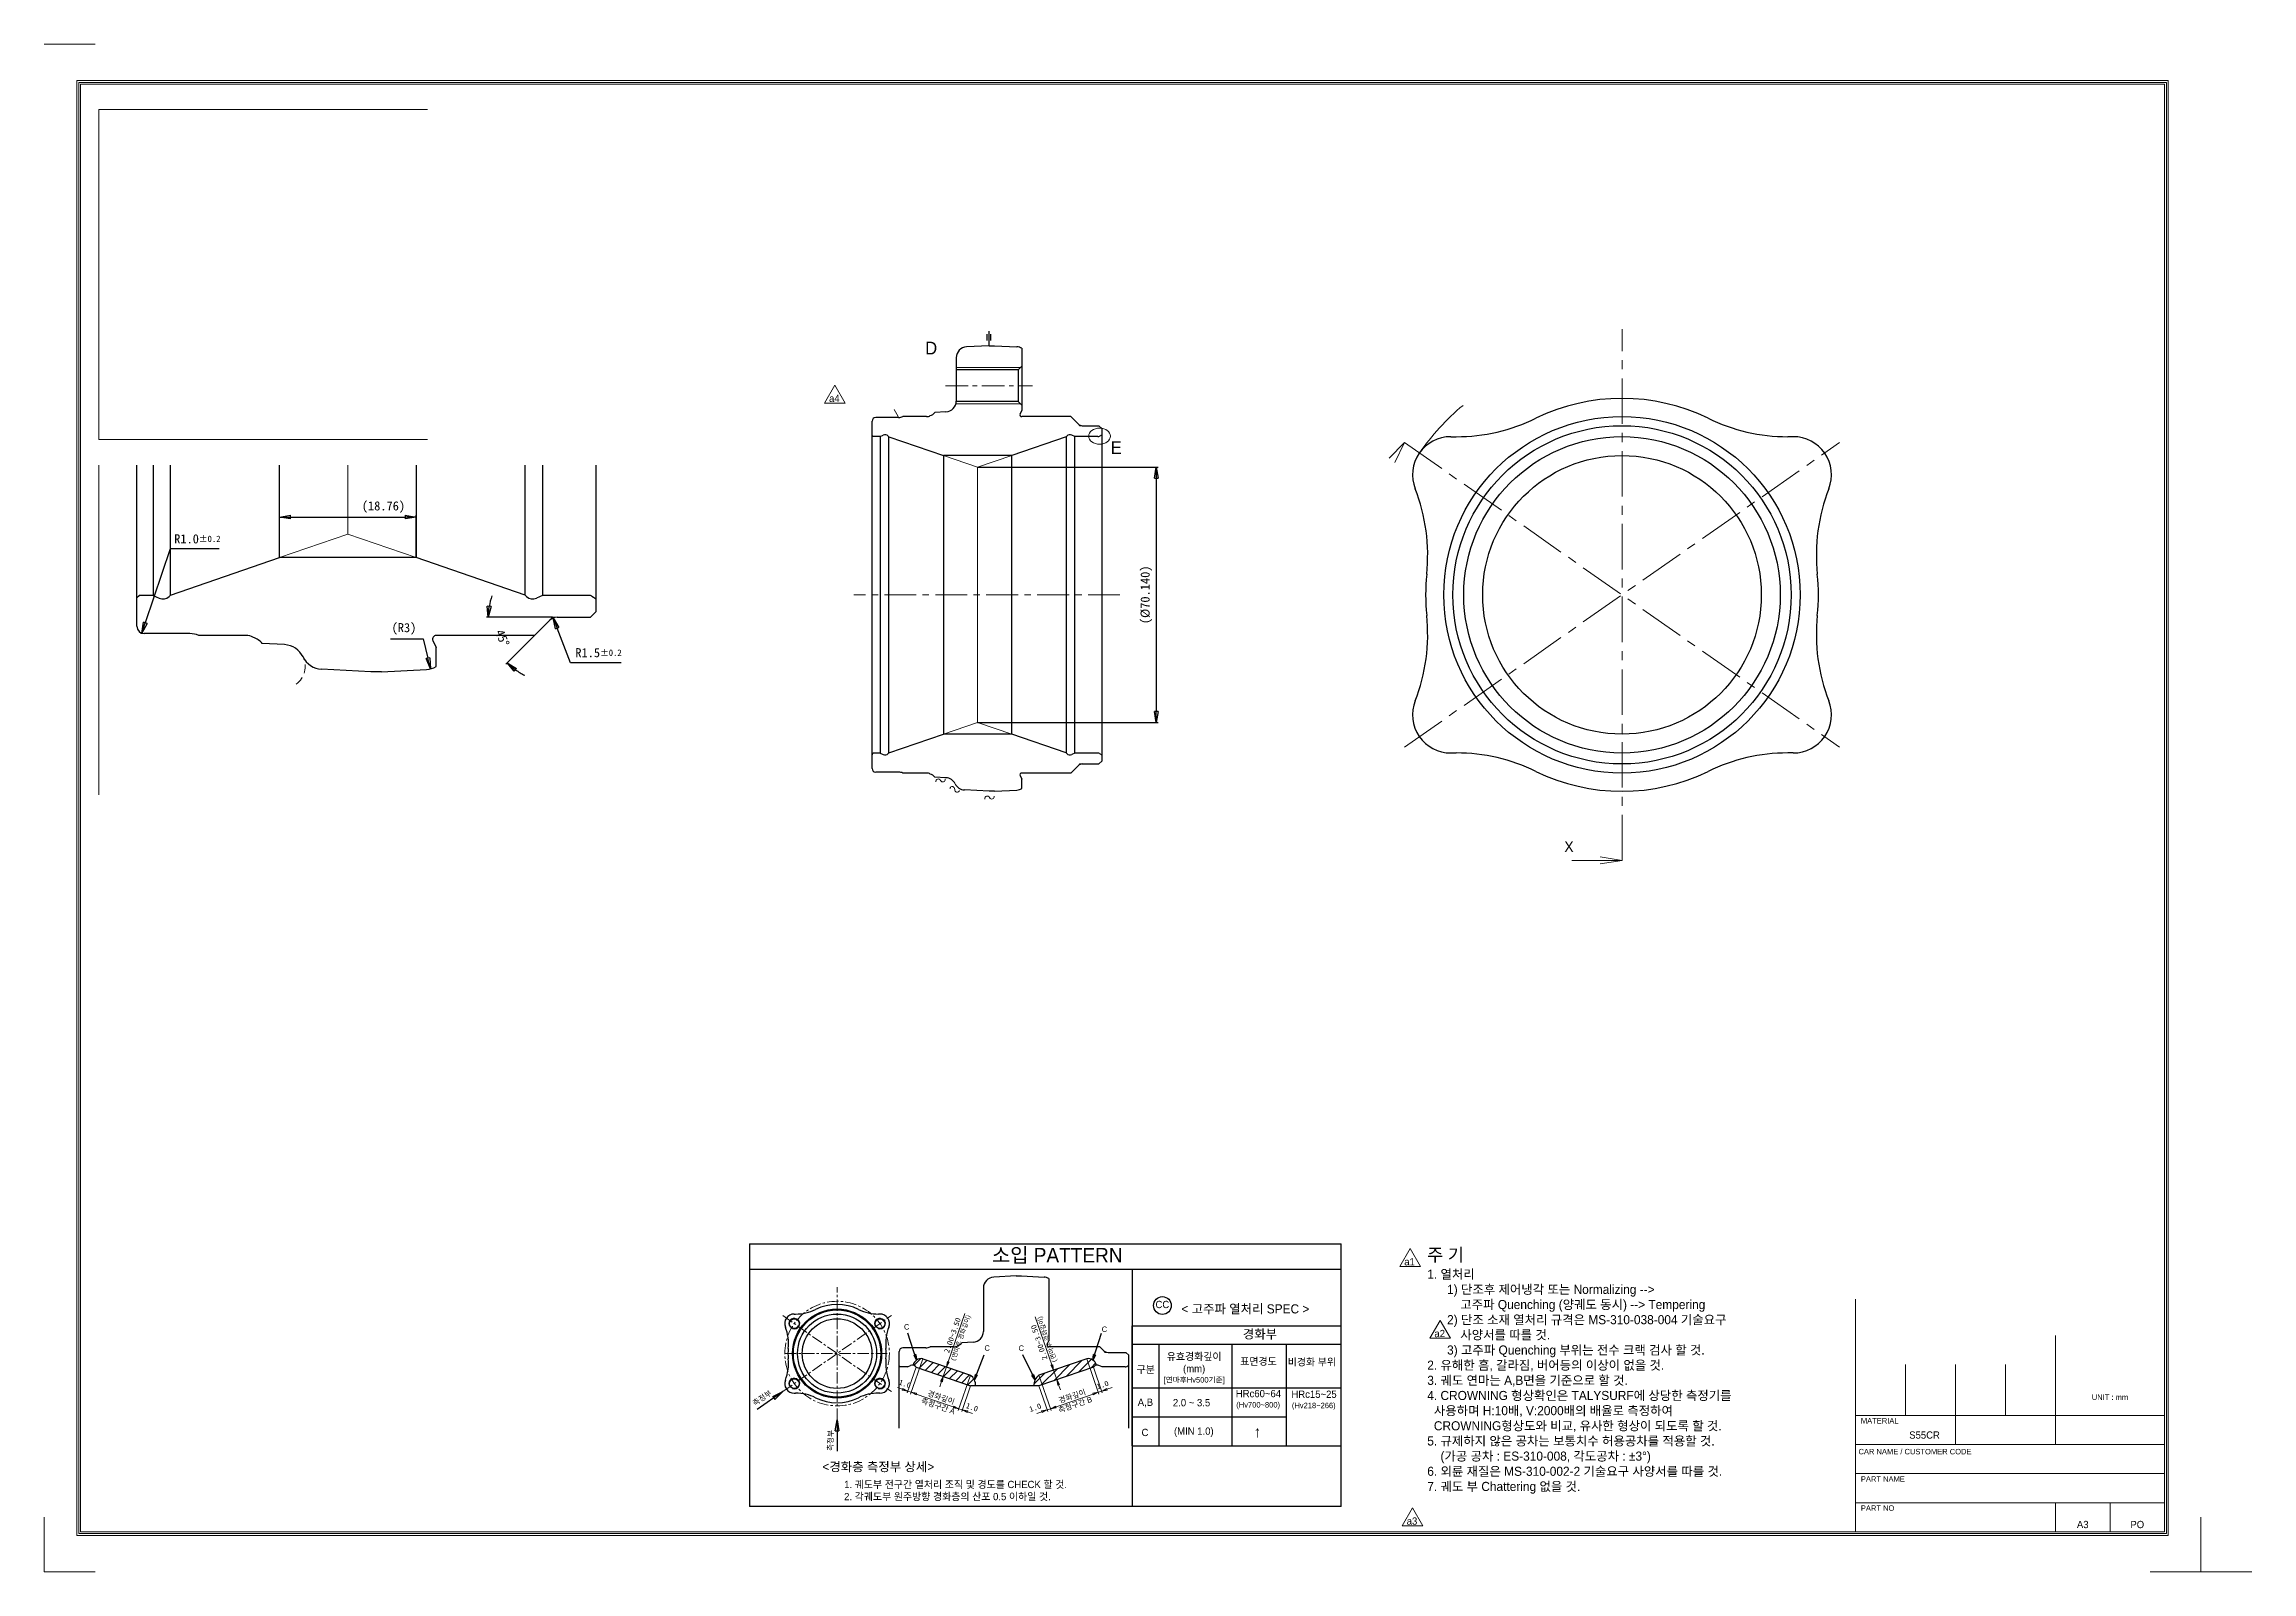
# Model space of a CAD drawing. Header units: millimetres. Extents: x 2038 to 3252, y 3405 to 3825.
# Drawn here: x 2645 to 3252, y 3405 to 3825 of the extents above; entities that cross this region are included whole.
import ezdxf

# ---------------------------------------------------------------- set-up
doc = ezdxf.new("R2010")
doc.units = ezdxf.units.MM
doc.linetypes.add('CENTER', pattern=[2, 1.25, -0.25, 0.25, -0.25])
doc.linetypes.add('HIDDEN', pattern=[0.375, 0.25, -0.125])
for name, color, linetype, lineweight in [('01_Out_Line_outer', 3, 'Continuous', 30), ('02_Dim', 4, 'Continuous', 9), ('03_Center', 1, 'CENTER', 9), ('04_Hidden', 4, 'HIDDEN', 9), ('05_Text', 6, 'Continuous', 9), ('07_Dim-1', 2, 'Continuous', 15), ('08_Dim-2', 3, 'Continuous', 15)]:
    doc.layers.add(name, color=color, linetype=linetype, lineweight=lineweight)
doc.layers.add('11_Lay-out', color=7, linetype='Continuous', lineweight=13, plot=False)
doc.layers.add('text', color=53, linetype='Continuous')
doc.layers.add('주기', color=6, linetype='Continuous')
doc.styles.add('GHS', font='')
doc.styles.add('ROMANS', font='ROMANS.shx', dxfattribs={"height": 2.5})
doc.styles.add('스타일1', font='txt.shx', dxfattribs={"bigfont": 'whs.shx'})
doc.styles.get('GHS').set_extended_font_data('Gulim')
doc.dimstyles.new('(1배)-외륜-공차없음', dxfattribs={"dimtxt": 2.5, "dimasz": 3, "dimexe": 0.5, "dimexo": 0, "dimgap": 1.5, "dimtad": 1, "dimtoh": 1, "dimdec": 3, "dimzin": 0, "dimdsep": 46, "dimtxsty": 'Standard', "dimblk": 'CLOSED', "dimcen": 0, "dimaunit": 1, "dimazin": 2, "dimtp": 0.025, "dimtm": 0.025, "dimtfac": 0.7, "dimtdec": 3, "dimtofl": 0, "dimtmove": 1, "dimatfit": 3, "dimldrblk": 'CLOSED', "dimfxl": 1, "dimtolj": 1, "dimtzin": 0, "dimarcsym": 0})
doc.dimstyles.new('(1배)-축-공차', dxfattribs={"dimtxt": 2.5, "dimasz": 3, "dimexe": 0.5, "dimexo": 0, "dimgap": 1, "dimtad": 1, "dimtoh": 1, "dimdec": 3, "dimzin": 0, "dimdsep": 46, "dimtxsty": 'Standard', "dimblk": 'CLOSED', "dimcen": 100, "dimaunit": 1, "dimazin": 0, "dimtp": 0.025, "dimtm": 0.025, "dimtfac": 0.7, "dimtdec": 3, "dimtmove": 1, "dimatfit": 3, "dimldrblk": 'CLOSED', "dimfxl": 1, "dimtolj": 1, "dimtzin": 0, "dimarcsym": 0})
doc.dimstyles.new('(2배)-외륜-공차없음', dxfattribs={"dimtxt": 2.5, "dimasz": 3, "dimexe": 0.5, "dimexo": 0, "dimgap": 1.5, "dimtad": 1, "dimtoh": 1, "dimdec": 3, "dimlfac": 0.5, "dimzin": 0, "dimdsep": 46, "dimtxsty": 'Standard', "dimblk": 'CLOSED', "dimcen": 0, "dimaunit": 1, "dimadec": 3, "dimazin": 0, "dimtp": 0.025, "dimtm": 0.025, "dimtfac": 0.7, "dimtdec": 3, "dimtofl": 0, "dimtmove": 1, "dimatfit": 3, "dimldrblk": 'CLOSED', "dimfxl": 1, "dimtolj": 1, "dimtzin": 0, "dimarcsym": 0})

msp = doc.modelspace()

# ---------------------------------------------------------------- texts
for s, insert, char_height, attachment_point in [('{\\fGulim|b0|i0|c129|p50;경화부}', (2974.2404, 3471.3785), 2.5, 1), ('{\\fGulim|b0|i0|c129|p50;구분}', (2945.0457, 3461.3897), 2, 1), ('{\\fGulim|b0|i0|c129|p50;유효경화깊이\\P(mm)\\P\\H0.75x;[연마후Hv500기준]}', (2960.8556, 3464.9581), 2, 2), ('{\\fGulim|b0|i0|c129|p50;표면경도}', (2973.5238, 3463.6292), 2, 1), ('{\\fGulim|b0|i0|c129|p50;비경화 부위}', (2986.5752, 3463.4542), 2, 1), ('{\\fGulim|b0|i0|c129|p50; HRc60~64\\P\\H0.75x; (Hv700~800)}', (2978.1658, 3454.7597), 2, 2), ('{\\fGulim|b0|i0|c129|p50; HRc15~25\\P\\H0.75x; (Hv218~266)}', (2993.4548, 3454.5826), 2, 2), ('{\\fGulim|b0|i0|c129|p50;A,B}', (2945.3441, 3452.3717), 2, 1), ('{\\fGulim|b0|i0|c129|p50;2.0 ~ 3.5}', (2955.0153, 3452.2564), 2, 1), ('{\\fGulim|b0|i0|c129|p50;C}', (2946.3954, 3444.0753), 2, 1), ('{\\fGulim|b0|i0|c129|p50;(MIN 1.0)}', (2955.3081, 3444.4457), 2, 1), ('{\\fGulim|b0|i0|c129|p50;↑}', (2977.2744, 3444.7826), 3, 1)]:
    msp.add_mtext(s, dxfattribs=dict(insert=insert, char_height=char_height, attachment_point=attachment_point))
at = {"layer": '02_Dim', "color": 5, "style": 'GHS'}
for s, p in [('a4', (2860.4686, 3726.3737)), ('a1', (3018.6309, 3488.9979)), ('a2', (3026.9094, 3469.2712)), ('a3', (3019.2976, 3417.7022))]:
    msp.add_text(s, height=2, dxfattribs=at).set_placement(p)
at = {"layer": '02_Dim', "ltscale": 3, "attachment_point": 5, "style": 'GHS'}
for s, insert, char_height in [('D', (2888.5541, 3741.1987), 3.5), ('E', (2939.4466, 3713.8227), 3.5), ('X', (3063.9063, 3604.1083), 3)]:
    msp.add_mtext(s, dxfattribs=dict(at, insert=insert, char_height=char_height))
at = {"layer": '02_Dim', "ltscale": 10, "char_height": 1.5, "attachment_point": 5, "style": 'GHS'}
for insert in [(2881.8281, 3472.1053), (2936.1834, 3471.4363), (2903.9395, 3466.2669), (2913.3206, 3466.2372)]:
    msp.add_mtext('C', dxfattribs=dict(at, insert=insert))
at = {"layer": '02_Dim', "char_height": 1.5, "attachment_point": 5}
for s, insert, rotation in [('2.00~3.50\\P{\\H0.8333x;(\\fGulim|b0|i0|c129|p50;연마후 경화깊이)}', (2895.6251, 3469.3487), 71), ('2.00~3.50\\P{\\H0.8333x;(\\fGulim|b0|i0|c129|p50;연마후 경화깊이)}', (2919.4487, 3468.2407), 109), ('{\\fGulim|b0|i0|c129|p50;측정부}', (2842.1157, 3452.492), 34.265), ('\\A1;1.0', (2881.3257, 3456.4644), 341), ('{\\fGulim|b0|i0|c129|p50;경화깊이\\P측정구간 A}', (2890.845, 3451.4286), 341), ('{\\fGulim|b0|i0|c129|p50;경화깊이\\P측정구간 B}', (2927.7523, 3451.7962), 19), ('\\A1;1.0', (2935.6784, 3456.1663), 19), ('\\A1;1.0', (2899.7814, 3449.9925), 341), ('\\A1;1.0', (2917.1506, 3449.9038), 19), ('{\\fGulim|b0|i0|c129|p50;측정부}', (2860.9347, 3440.8791), 89.265)]:
    msp.add_mtext(s, dxfattribs=dict(at, insert=insert, rotation=rotation))
at = {"layer": '05_Text', "style": 'GHS'}
msp.add_text('S55CR', height=2, dxfattribs=at).set_placement((3157.4618, 3441.3586))
at = {"layer": '05_Text'}
for s, insert, char_height, width, attachment_point, style in [('{\\fGulim|b0|i0|c129|p50;주 기\\P\\H0.7143x;1. 열처리\\P      1) 단조후 제어냉각 또는 Normalizing --> \\P          고주파 Quenching (양궤도 동시) --> Tempering\\P\\C5;      2) 단조 소재 열처리 규격은 MS-310-038-004 기술요구\\P          사양서를 따를 것.\\P\\C256;      3) 고주파 Quenching 부위는 전수 크랙 검사 할 것.     \\P2. 유해한 흠, 갈라짐, 버어등의 이상이 없을 것.\\P3. 궤도 연마는 A,B면을 기준으로 할 것.\\P4. CROWNING 형상확인은 TALYSURF에 상당한 측정기를\\P  사용하며 H:10배, V:2000배의 배율로 측정하여\\P  CROWNING형상도와 비교, 유사한 형상이 되도록 할 것.\\P5. 규제하지 않은 공차는 보통치수 허용공차를 적용할 것.\\P    (가공 공차 : ES-310-008, 각도공차 : %%P3%%D)\\P6. 외륜 재질은 MS-310-002-2 기술요구 사양서를 따를 것.\\P\\H0.99966x;\\C5;7. 궤도 부 Chattering 없을 것.}', (3024.9476, 3493.6633), 3.5001, 103.822989, 1, 'ROMANS'), ('{\\fGulim|b0|i0|c129|p50;UNIT : mm}', (3212.6652, 3452.7508), 1.5, 30, 5, '스타일1'), ('{\\fGulim|b0|i0|c129|p50;CAR NAME / CUSTOMER CODE}', (3159.0474, 3437.7923), 1.5, 32.764443, 5, '스타일1')]:
    msp.add_mtext(s, dxfattribs=dict(at, insert=insert, char_height=char_height, width=width, attachment_point=attachment_point, style=style))
for s, insert, char_height, width, attachment_point in [('{\\fGulim|b0|i0|c129|p50;MATERIAL}', (3144.1687, 3447.0252), 1.5, 10.832222, 1), ('{\\fGulim|b0|i0|c129|p50;PART NAME}', (3144.1687, 3431.0252), 1.5, 19.582025, 1), ('{\\fGulim|b0|i0|c129|p50;PART NO}', (3144.1687, 3423.0252), 1.5, 10.832222, 1), ('{\\fGulim|b0|i0|c129|p50;A3}', (3205.1652, 3417.7508), 2, 15, 5), ('{\\fGulim|b0|i0|c129|p50;PO}', (3220.1652, 3417.7508), 2, 15, 5)]:
    msp.add_mtext(s, dxfattribs=dict(at, insert=insert, char_height=char_height, width=width, attachment_point=attachment_point))
at = {"layer": 'text', "insert": (2950.2341, 3479.2572), "char_height": 2, "width": 3.080446, "attachment_point": 1}
msp.add_mtext('{\\fGulim|b0|i0|c129|p50;CC}', dxfattribs=at)
at = {"layer": '주기', "attachment_point": 1}
for s, insert, char_height in [('{\\fGulim|b0|i0|c129|p50;소입 PATTERN }', (2905.2501, 3493.8092), 4), ('{\\fGulim|b0|i0|c129|p50;< 고주파 열처리 SPEC >}', (2957.3577, 3478.2983), 2.5)]:
    msp.add_mtext(s, dxfattribs=dict(at, insert=insert, char_height=char_height))
at = {"layer": '주기', "insert": (2858.6534, 3434.908), "char_height": 2.5, "attachment_point": 1, "style": 'ROMANS'}
msp.add_mtext('{\\f굴림|b0|i0|c129|p50;<경화층 측정부 상세>}', dxfattribs=at)
at = {"layer": '주기', "ltscale": 3, "insert": (2864.6149, 3429.7777), "char_height": 2, "attachment_point": 1}
msp.add_mtext('{\\fGulim|b0|i0|c129|p50;1. 궤도부 전구간 열처리 조직 및 경도를 CHECK 할 것.\\P2. 각궤도부 원주방향 경화층의 산포 0.5 이하일 것.}', dxfattribs=at)

# ---------------------------------------------------------------- blocks, each defined once
blk = doc.blocks.new('_Closed')
at = {"color": 0, "linetype": 'ByBlock', "lineweight": -2}
for p, q in [((-1, 0.17), (0, 0)), ((-1, 0.17), (-1, -0.17)), ((0, 0), (-1, -0.17)), ((0, 0), (-1, 0))]:
    blk.add_line(p, q, dxfattribs=at)
blk = doc.blocks.new('*D60')
at = {"layer": '02_Dim', "color": 0, "lineweight": -2, "ltscale": 10, "transparency": 16777216}
for p, q in [((2901.3, 3708.43), (2950.95, 3708.43)), ((2950.45, 3705.43), (2950.45, 3641.29)), ((2901.3, 3638.29), (2950.95, 3638.29))]:
    blk.add_line(p, q, dxfattribs=at)
at = {"layer": 'Defpoints', "color": 0, "ltscale": 10, "transparency": 16777216}
for p in [(2901.3, 3708.43), (2901.3, 3638.29), (2950.45, 3638.29)]:
    blk.add_point(p, dxfattribs=at)
at = {"layer": '02_Dim', "color": 0, "lineweight": -2, "ltscale": 10, "transparency": 16777216, "xscale": 3, "yscale": 3, "zscale": 3}
for p, rotation in [((2950.45, 3708.43), 90), ((2950.45, 3638.29), 270)]:
    blk.add_blockref('_Closed', p, dxfattribs=dict(at, rotation=rotation))
at = {"layer": '02_Dim', "color": 0, "ltscale": 10, "transparency": 16777216, "insert": (2947.7, 3673.36), "char_height": 2.5, "attachment_point": 5, "rotation": 90}
blk.add_mtext('\\A1;(%%C70.140)', dxfattribs=at)
blk = doc.blocks.new('*D81')
at = {"layer": '02_Dim', "color": 0, "lineweight": -2, "ltscale": 10, "transparency": 16777216}
for p, q in [((2739.85, 3661.26), (2748.85, 3661.26)), ((2748.85, 3661.26), (2750.19, 3655.93))]:
    blk.add_line(p, q, dxfattribs=at)
at = {"layer": 'Defpoints', "color": 0, "ltscale": 10, "transparency": 16777216}
for p in [(2749.46, 3658.84), (2750.92, 3653.02)]:
    blk.add_point(p, dxfattribs=at)
at = {"layer": '02_Dim', "color": 0, "lineweight": -2, "ltscale": 10, "transparency": 16777216, "xscale": 3, "yscale": 3, "zscale": 3, "rotation": 284.042599464882}
blk.add_blockref('_Closed', (2750.92, 3653.02), dxfattribs=at)
at = {"layer": '02_Dim', "color": 0, "ltscale": 10, "transparency": 16777216, "insert": (2743.6, 3664.01), "char_height": 2.5, "attachment_point": 5}
blk.add_mtext('\\A1;(R3)', dxfattribs=at)
blk = doc.blocks.new('*D111')
at = {"layer": '02_Dim', "color": 0, "lineweight": -2, "ltscale": 10, "transparency": 16777216}
for p, q in [((2709.4, 3683.6), (2709.4, 3695.23)), ((2712.4, 3694.73), (2743.92, 3694.73)), ((2746.92, 3683.6), (2746.92, 3695.23))]:
    blk.add_line(p, q, dxfattribs=at)
at = {"layer": 'Defpoints', "color": 0, "ltscale": 10, "transparency": 16777216}
for p in [(2746.92, 3694.73), (2709.4, 3683.6), (2746.92, 3683.6)]:
    blk.add_point(p, dxfattribs=at)
at = {"layer": '02_Dim', "color": 0, "lineweight": -2, "ltscale": 10, "transparency": 16777216, "xscale": 3, "yscale": 3, "zscale": 3, "rotation": 180}
blk.add_blockref('_Closed', (2709.4, 3694.73), dxfattribs=at)
at = {"layer": '02_Dim', "color": 0, "lineweight": -2, "ltscale": 10, "transparency": 16777216, "xscale": 3, "yscale": 3, "zscale": 3}
blk.add_blockref('_Closed', (2746.92, 3694.73), dxfattribs=at)
at = {"layer": '02_Dim', "color": 0, "ltscale": 10, "transparency": 16777216, "insert": (2737.95, 3697.48), "char_height": 2.5, "attachment_point": 5}
blk.add_mtext('\\A1;(18.76)', dxfattribs=at)
blk = doc.blocks.new('*D51')
at = {"layer": '02_Dim', "color": 0, "lineweight": -2, "transparency": 16777216}
for p, q in [((2679.27, 3685.98), (2672.48, 3665.65)), ((2692.82, 3685.98), (2679.27, 3685.98))]:
    blk.add_line(p, q, dxfattribs=at)
at = {"layer": 'Defpoints', "color": 0, "transparency": 16777216}
for p in [(2671.53, 3662.8), (2672.16, 3664.7)]:
    blk.add_point(p, dxfattribs=at)
at = {"layer": '02_Dim', "color": 0, "lineweight": -2, "transparency": 16777216, "xscale": 3, "yscale": 3, "zscale": 3, "rotation": 251.513099558349}
blk.add_blockref('_Closed', (2671.53, 3662.8), dxfattribs=at)
at = {"layer": '02_Dim', "color": 0, "transparency": 16777216, "insert": (2686.79, 3688.73), "char_height": 2.5, "attachment_point": 5}
blk.add_mtext('\\A1;R1.0{\\H1.750000;±0.2}', dxfattribs=at)
blk = doc.blocks.new('*D91')
at = {"layer": '02_Dim', "color": 0, "lineweight": -2, "ltscale": 10, "transparency": 16777216}
for p, q in [((2784.46, 3667.2), (2766.27, 3667.2)), ((2779.46, 3662.2), (2771.6, 3654.34))]:
    blk.add_line(p, q, dxfattribs=at)
for start, end in [(160.54187, 170.27093), (234.72907, 244.45813)]:
    blk.add_arc((2784.46, 3667.2), 17.69, start, end, dxfattribs=at)
at = {"layer": 'Defpoints', "color": 0, "ltscale": 10, "transparency": 16777216}
for p in [(2783.58, 3666.32), (2785.7, 3667.2), (2794.86, 3667.2), (2767.37, 3662.62), (2779.46, 3662.2)]:
    blk.add_point(p, dxfattribs=at)
at = {"layer": '02_Dim', "color": 0, "lineweight": -2, "ltscale": 10, "transparency": 16777216, "xscale": 3, "yscale": 3, "zscale": 3}
for p, rotation in [((2766.77, 3667.2), 265.1354673377552), ((2771.95, 3654.69), 139.8645326621496)]:
    blk.add_blockref('_Closed', p, dxfattribs=dict(at, rotation=rotation))
at = {"layer": '02_Dim', "color": 0, "ltscale": 10, "transparency": 16777216, "insert": (2770.66, 3661.48), "char_height": 2.5, "attachment_point": 5, "rotation": 292.5}
blk.add_mtext('\\A1;45°', dxfattribs=at)
blk = doc.blocks.new('*D92')
at = {"layer": '02_Dim', "color": 0, "lineweight": -2, "ltscale": 10, "transparency": 16777216}
for p, q in [((2789.36, 3654.68), (2785.7, 3664.2)), ((2803.32, 3654.68), (2789.36, 3654.68))]:
    blk.add_line(p, q, dxfattribs=at)
at = {"layer": 'Defpoints', "color": 0, "ltscale": 10, "transparency": 16777216}
for p in [(2784.63, 3667), (2785.7, 3664.2)]:
    blk.add_point(p, dxfattribs=at)
at = {"layer": '02_Dim', "color": 0, "lineweight": -2, "ltscale": 10, "transparency": 16777216, "xscale": 3, "yscale": 3, "zscale": 3, "rotation": 111.0266708859852}
blk.add_blockref('_Closed', (2784.63, 3667), dxfattribs=at)
at = {"layer": '02_Dim', "color": 0, "ltscale": 10, "transparency": 16777216, "insert": (2797.09, 3657.43), "char_height": 2.5, "attachment_point": 5}
blk.add_mtext('\\A1;R1.5{\\H1.750000;±0.2}', dxfattribs=at)

# ---------------------------------------------------------------- dimensions: what is measured, and where the dimension line sits
at = {"layer": '02_Dim', "ltscale": 10}
dim = msp.add_linear_dim(base=(2950.451, 3638.2878), p1=(2901.301, 3708.4278), p2=(2901.301, 3638.2878), angle=90, dimstyle='(1배)-외륜-공차없음', override={"dimpost": '(%%C<>)'}, dxfattribs=at)
dim.commit()
dim.dimension.update_dxf_attribs({"geometry": '*D60', "text_midpoint": (2950.451, 3673.3578), "dimtype": 160})
dim = msp.add_linear_dim(base=(2746.9217, 3694.7299), p1=(2709.3993, 3683.5997), p2=(2746.9217, 3683.5997), dimstyle='(2배)-외륜-공차없음', override={"dimdec": 2, "dimpost": '(<>)'}, dxfattribs=at)
dim.commit()
dim.dimension.update_dxf_attribs({"geometry": '*D111', "text_midpoint": (2737.9506, 3694.7299), "dimtype": 160})
at = {"layer": '02_Dim'}
dim = msp.add_radius_dim(center=(2672.1605, 3664.6997), mpoint=(2671.5263, 3662.8029), dimstyle='(2배)-외륜-공차없음', override={"dimgap": 1.5, "dimdec": 1, "dimtol": 1, "dimlim": 0, "dimtp": 0.2, "dimtm": 0.2, "dimtdec": 1}, dxfattribs=at)
dim.commit()
dim.dimension.update_dxf_attribs({"geometry": '*D51', "text_midpoint": (2679.274, 3685.9758), "dimtype": 164})
at = {"layer": '02_Dim', "ltscale": 10}
dim = msp.add_angular_dim_2l(base=(2767.3745, 3662.6215), line1=((2785.7031, 3667.1997), (2794.8605, 3667.1997)), line2=((2783.5818, 3666.321), (2779.4605, 3662.1997)), dimstyle='(2배)-외륜-공차없음', override={"dimadec": 0}, dxfattribs=at)
dim.commit()
dim.dimension.update_dxf_attribs({"geometry": '*D91', "text_midpoint": (2770.659, 3661.4829)})
at = {"layer": '02_Dim', "color": 6, "ltscale": 10}
dim = msp.add_radius_dim(center=(2785.7031, 3664.1997), mpoint=(2784.6267, 3666.9999), dimstyle='(2배)-외륜-공차없음', override={"dimgap": 1.5, "dimdec": 1, "dimtol": 1, "dimlim": 0, "dimtp": 0.2, "dimtm": 0.2, "dimtdec": 1}, dxfattribs=at)
dim.commit()
dim.dimension.update_dxf_attribs({"geometry": '*D92', "text_midpoint": (2789.3617, 3654.6819), "dimtype": 164})
at = {"layer": '02_Dim', "ltscale": 10}
dim = msp.add_radius_dim(center=(2749.4605, 3658.8368), mpoint=(2750.9163, 3653.0161), dimstyle='(2배)-외륜-공차없음', override={"dimdec": 0, "dimpost": '(R<>)'}, dxfattribs=at)
dim.commit()
dim.dimension.update_dxf_attribs({"geometry": '*D81', "text_midpoint": (2748.8539, 3661.2621), "dimtype": 164})

# ---------------------------------------------------------------- hatches: boundary and pattern name
at = {"layer": '02_Dim', "ltscale": 10}
h = msp.add_hatch(dxfattribs=at)
h.set_pattern_fill('ANSI31', color=256, scale=0.5)
h.set_pattern_definition([(45, (-6111.5885, 6497.4294), (-1.12253202, 1.12253202), [])])
h.paths.add_polyline_path([(2891.8811, 3458.4752), (2892.7764, 3461.0754), (2886.2187, 3463.3334, 0.39218081), (2883.5563, 3461.5734, -0.15391472), (2884.1965, 3461.2402), (2884.3779, 3461.0588)])
h.paths.add_polyline_path([(2892.7764, 3461.0754), (2891.8811, 3458.4752), (2899.3843, 3455.8917), (2900.7836, 3455.8917, 0.24684748), (2899.3341, 3458.8174)])
h.paths.add_polyline_path([(2923.112, 3457.6018), (2922.2167, 3460.202), (2918.1957, 3458.8174, 0.24684748), (2916.7462, 3455.8917), (2918.1455, 3455.8917)])
h.paths.add_polyline_path([(2933.1519, 3461.0588), (2933.3333, 3461.2402, -0.15391472), (2933.9734, 3461.5734, 0.49278124), (2930.5678, 3463.0775), (2922.2167, 3460.202), (2923.112, 3457.6018)])

# ---------------------------------------------------------------- linework, layer by layer
for p, q in [((2904.451, 3741.8578), (2904.451, 3745.8036)), ((2904.451, 3741.8578), (2904.451, 3745.8036)), ((2903.951, 3743.2651), (2903.951, 3744.9781)), ((2903.951, 3743.2651), (2903.951, 3744.9781)), ((2904.951, 3743.2651), (2904.951, 3744.9781)), ((2904.951, 3743.2651), (2904.951, 3744.9781)), ((2838.6241, 3494.9703), (2838.6241, 3422.7508)), ((2838.6241, 3494.9703), (3001.2776, 3494.9703)), ((3001.2776, 3422.7508), (3001.2776, 3494.9703)), ((2838.6241, 3488.0092), (3001.2776, 3488.0092)), ((2943.7776, 3488.0092), (2943.7776, 3422.7508)), ((2943.7776, 3472.38), (3001.2776, 3472.38)), ((2943.7776, 3439.38), (2943.7776, 3472.38)), ((2943.7776, 3467.38), (3001.2776, 3467.38)), ((2951.2776, 3439.38), (2951.2776, 3467.38)), ((2971.2776, 3439.38), (2971.2776, 3467.38)), ((2986.2776, 3439.38), (2986.2776, 3467.38)), ((2943.7776, 3455.38), (3001.2776, 3455.38)), ((2943.7776, 3447.38), (2986.2776, 3447.38)), ((2943.7776, 3439.38), (3001.2776, 3439.38))]:
    msp.add_line(p, q)
at = {"color": 6, "linetype": 'Continuous', "lineweight": 13}
msp.add_line((2878.3672, 3724.3266), (2879.5038, 3722.3578), dxfattribs=at)
at = {"ltscale": 5}
msp.add_line((3001.2776, 3422.7508), (2838.6241, 3422.7508), dxfattribs=at)
at = {"linetype": 'Continuous', "lineweight": 13}
for centre, start, end in [((2890.5092, 3622.0765), 21.6147789, 195.2551187), ((2891.7514, 3622.5687), 201.6147789, 15.2551187), ((2894.3528, 3619.9643), 351.6147789, 165.2551187), ((2895.6747, 3619.7694), 171.6147789, 345.2551187), ((2903.9698, 3617.374), 21.6147789, 195.2551187), ((2905.2119, 3617.8662), 201.6147789, 15.2551187)]:
    msp.add_arc(centre, 0.6681, start, end, dxfattribs=at)
at = {"layer": '01_Out_Line_outer', "ltscale": 10}
for p, q in [((2904.451, 3741.8578), (2898.294, 3741.5351)), ((2904.451, 3741.8578), (2905.951, 3741.8578)), ((2905.951, 3741.8578), (2912.108, 3741.5351)), ((2912.4245, 3735.1813), (2895.451, 3735.1813)), ((2912.4245, 3735.1813), (2913.451, 3736.2078)), ((2912.4245, 3735.1813), (2912.4245, 3726.5343)), ((2872.301, 3625.6078), (2872.301, 3721.1078)), ((2887.301, 3722.3578), (2880.801, 3722.3578)), ((2912.4245, 3726.5343), (2895.451, 3726.5343)), ((2912.4245, 3726.5343), (2913.451, 3725.5078)), ((2912.9978, 3723.0691), (2913.451, 3724.0409)), ((2926.951, 3722.3578), (2913.451, 3722.3578)), ((2929.0117, 3720.2972), (2926.951, 3722.3578)), ((2872.301, 3717.2049), (2872.301, 3717.3309)), ((2872.301, 3717.1578), (2872.601, 3716.8578)), ((2874.5458, 3716.8578), (2872.601, 3716.8578)), ((2874.5458, 3716.8578), (2875.3769, 3717.2454)), ((2876.914, 3716.8249), (2876.7326, 3717.0063)), ((2925.688, 3716.8249), (2925.8694, 3717.0063)), ((2928.0562, 3716.8578), (2927.2251, 3717.2454)), ((2934.651, 3719.8578), (2935.451, 3719.0578)), ((2934.8598, 3716.9784), (2935.451, 3717.3197)), ((3031.4354, 3716.8384), (3032.9134, 3716.8384)), ((3125.5482, 3716.8384), (3124.0701, 3716.8384)), ((2670.1605, 3664.6997), (2670.1605, 3709.0423)), ((2674.65, 3709.0423), (2674.65, 3673.1997)), ((2679.3865, 3673.2654), (2679.3865, 3709.0423)), ((2709.3993, 3683.5997), (2709.3993, 3709.0423)), ((2746.9217, 3709.0423), (2746.9217, 3683.5997)), ((2776.9345, 3673.2654), (2776.9345, 3709.0423)), ((2781.6709, 3709.0423), (2781.6709, 3673.1997)), ((2796.4605, 3668.7997), (2796.4605, 3709.0423)), ((2670.1605, 3672.5997), (2670.7605, 3673.1997)), ((2674.65, 3673.1997), (2670.7605, 3673.1997)), ((2674.65, 3673.1997), (2676.3123, 3672.4245)), ((2679.3865, 3673.2654), (2679.0236, 3672.9026)), ((2776.9345, 3673.2654), (2777.2973, 3672.9026)), ((2781.6709, 3673.1997), (2780.0086, 3672.4245)), ((2795.2782, 3672.9585), (2796.4605, 3672.2759)), ((2783.5818, 3666.321), (2779.4605, 3662.1997)), ((2794.8605, 3667.1997), (2796.4605, 3668.7997)), ((2700.1605, 3662.1997), (2687.1605, 3662.1997)), ((2751.5542, 3660.777), (2752.4605, 3658.8335)), ((2779.4605, 3662.1997), (2752.4605, 3662.1997)), ((2734.4605, 3652.1997), (2720.9458, 3652.9079)), ((2737.4605, 3652.1997), (2734.4605, 3652.1997)), ((2737.4605, 3652.1997), (2749.7745, 3652.845)), ((2876.914, 3629.8907), (2876.7326, 3629.7093)), ((2925.688, 3629.8907), (2925.8694, 3629.7093)), ((3031.4354, 3629.8773), (3032.9134, 3629.8773)), ((3125.5482, 3629.8773), (3124.0701, 3629.8773)), ((2872.301, 3629.5578), (2872.601, 3629.8578)), ((2872.301, 3629.5107), (2872.301, 3629.3847)), ((2874.5458, 3629.8578), (2872.601, 3629.8578)), ((2874.5458, 3629.8578), (2875.3769, 3629.4703)), ((2887.301, 3624.3578), (2880.801, 3624.3578)), ((2926.951, 3624.3578), (2913.451, 3624.3578)), ((2929.0117, 3626.4185), (2926.951, 3624.3578)), ((2928.0562, 3629.8578), (2927.2251, 3629.4703)), ((2934.651, 3626.8578), (2935.451, 3627.6578)), ((2934.8598, 3629.7372), (2935.451, 3629.3959)), ((2904.451, 3619.3578), (2897.6937, 3619.712)), ((2905.951, 3619.3578), (2904.451, 3619.3578)), ((2905.951, 3619.3578), (2912.108, 3619.6805)), ((2912.9978, 3623.6465), (2913.451, 3622.6747)), ((2911.9149, 3486.0917), (2905.7579, 3485.769)), ((2911.9149, 3486.0917), (2913.4149, 3486.0917)), ((2913.4149, 3486.0917), (2919.5719, 3485.769)), ((2850.9152, 3475.6312), (2851.2847, 3475.6312)), ((2874.4434, 3475.6312), (2874.0739, 3475.6312)), ((2894.7649, 3466.5917), (2888.2649, 3466.5917)), ((2920.4617, 3467.303), (2920.9149, 3468.2748)), ((2934.9149, 3466.5917), (2920.9149, 3466.5917)), ((2935.8291, 3465.6774), (2934.9149, 3466.5917)), ((2879.7649, 3444.2383), (2879.7649, 3465.3417)), ((2879.7649, 3461.3917), (2880.0649, 3461.0917)), ((2882.0096, 3461.0917), (2880.0649, 3461.0917)), ((2882.0096, 3461.0917), (2882.8408, 3461.4792)), ((2884.3779, 3461.0588), (2884.1965, 3461.2402)), ((2933.1519, 3461.0588), (2933.3333, 3461.2402)), ((2935.5201, 3461.0917), (2934.6889, 3461.4792)), ((2942.1149, 3465.0917), (2942.9149, 3464.2917)), ((2942.3237, 3461.2122), (2942.9149, 3461.5535)), ((2942.9149, 3444.2383), (2942.9149, 3464.2917)), ((2850.9152, 3453.8909), (2851.2847, 3453.8909)), ((2874.4434, 3453.8909), (2874.0739, 3453.8909))]:
    msp.add_line(p, q, dxfattribs=at)
at = {"layer": '01_Out_Line_outer'}
for p, q in [((2913.451, 3741.1373), (2913.451, 3724.0409)), ((2895.451, 3738.5393), (2895.451, 3726.6238)), ((2874.5458, 3716.8578), (2874.5458, 3629.8578)), ((2876.914, 3629.8907), (2876.914, 3716.8249)), ((2925.688, 3716.8249), (2925.688, 3629.8907)), ((2928.0562, 3629.8578), (2928.0562, 3716.8578)), ((2930.0723, 3719.8578), (2934.651, 3719.8578)), ((2935.451, 3719.0578), (2935.451, 3627.6578)), ((2891.9204, 3711.6578), (2891.9204, 3635.0578)), ((2910.6816, 3635.0578), (2910.6816, 3711.6578)), ((2785.7031, 3667.1997), (2794.8605, 3667.1997)), ((2752.4605, 3653.6406), (2752.4605, 3658.8335)), ((2930.0723, 3626.8578), (2934.651, 3626.8578)), ((2913.451, 3620.0783), (2913.451, 3622.6747)), ((2920.9149, 3485.3712), (2920.9149, 3468.2748)), ((2902.9149, 3482.7731), (2902.9149, 3470.8576)), ((2937.2433, 3465.0917), (2942.1149, 3465.0917))]:
    msp.add_line(p, q, dxfattribs=at)
at = {"layer": '01_Out_Line_outer', "ltscale": 7}
for p, q in [((2879.602, 3722.1078), (2873.301, 3722.1078)), ((2892.608, 3723.6279), (2889.5456, 3723.4674)), ((2876.914, 3716.8249), (2891.9204, 3711.6578)), ((2876.914, 3716.8249), (2891.9204, 3711.6578)), ((2876.914, 3716.8249), (2891.9204, 3711.6578)), ((2925.688, 3716.8249), (2910.6816, 3711.6578)), ((2925.688, 3716.8249), (2910.6816, 3711.6578)), ((2925.688, 3716.8249), (2910.6816, 3711.6578)), ((2934.4098, 3716.8578), (2928.0562, 3716.8578)), ((2910.6816, 3711.6578), (2891.9204, 3711.6578)), ((2679.3865, 3673.2654), (2709.3993, 3683.5997)), ((2679.3865, 3673.2654), (2709.3993, 3683.5997)), ((2679.3865, 3673.2654), (2709.3993, 3683.5997)), ((2746.9217, 3683.5997), (2709.3993, 3683.5997)), ((2776.9345, 3673.2654), (2746.9217, 3683.5997)), ((2776.9345, 3673.2654), (2746.9217, 3683.5997)), ((2776.9345, 3673.2654), (2746.9217, 3683.5997)), ((2794.3782, 3673.1997), (2781.6709, 3673.1997)), ((2684.7626, 3662.6997), (2672.1605, 3662.6997)), ((2710.7745, 3659.6596), (2704.6496, 3659.9805)), ((2710.7745, 3659.6596), (2704.6496, 3659.9805)), ((2876.914, 3629.8907), (2891.9204, 3635.0578)), ((2876.914, 3629.8907), (2891.9204, 3635.0578)), ((2876.914, 3629.8907), (2891.9204, 3635.0578)), ((2910.6816, 3635.0578), (2891.9204, 3635.0578)), ((2925.688, 3629.8907), (2910.6816, 3635.0578)), ((2925.688, 3629.8907), (2910.6816, 3635.0578)), ((2925.688, 3629.8907), (2910.6816, 3635.0578)), ((2879.602, 3624.6078), (2873.301, 3624.6078)), ((2934.4098, 3629.8578), (2928.0562, 3629.8578)), ((2892.608, 3623.0878), (2889.5456, 3623.2483)), ((2892.608, 3623.0878), (2889.5456, 3623.2483)), ((2887.0659, 3466.3417), (2880.7649, 3466.3417)), ((2900.0719, 3467.8617), (2897.0094, 3467.7012)), ((2884.3779, 3461.0588), (2899.3843, 3455.8917)), ((2884.3779, 3461.0588), (2899.3843, 3455.8917)), ((2884.3779, 3461.0588), (2899.3843, 3455.8917)), ((2886.2187, 3463.3334), (2899.3341, 3458.8174)), ((2933.1519, 3461.0588), (2918.1455, 3455.8917)), ((2933.1519, 3461.0588), (2918.1455, 3455.8917)), ((2933.1519, 3461.0588), (2918.1455, 3455.8917)), ((2931.311, 3463.3334), (2918.1957, 3458.8174)), ((2941.8737, 3461.0917), (2935.5201, 3461.0917)), ((2918.1455, 3455.8917), (2899.3843, 3455.8917))]:
    msp.add_line(p, q, dxfattribs=at)
at = {"layer": '01_Out_Line_outer', "ltscale": 10}
for centre, radius in [((3078.4918, 3673.3578), 49), ((3078.4918, 3673.3578), 46.5), ((3078.4918, 3673.3578), 43.5), ((3078.4918, 3673.3578), 38.3), ((2850.9152, 3472.9983), 1.3309), ((2862.6793, 3464.761), 12.25), ((2862.6793, 3464.761), 12), ((2862.6793, 3464.761), 10.875), ((2862.6793, 3464.761), 9.575), ((2874.4658, 3472.9983), 1.3309), ((2850.9152, 3456.508), 1.3309), ((2874.4658, 3456.508), 1.3309)]:
    msp.add_circle(centre, radius, dxfattribs=at)
for centre, radius, start, end in [((2898.451, 3738.5393), 3, 93, 180), ((3078.4918, 3673.3578), 54, 64.007502, 115.992498), ((2879.602, 3725.1078), 3, 270, 293.5564643), ((2887.301, 3724.3578), 2, 270, 300.5299616), ((2887.301, 3725.4578), 3, 289.7952089, 318.4341737), ((3032.9134, 3766.8384), 50, 270, 295.992498), ((3124.0701, 3766.8384), 50, 244.007502, 270), ((2875.8841, 3716.1578), 1.2, 45, 115), ((2926.7179, 3716.1578), 1.2, 65, 135), ((2934.4098, 3717.7578), 0.9, 270, 300), ((3031.3905, 3706.3385), 10.5, 89.7553739, 201.4071352), ((3125.593, 3706.3385), 10.5, 338.5928648, 90.2446261), ((2975.0644, 3684.2564), 50, 353.9846969, 21.4071352), ((3181.9191, 3684.2564), 50, 158.5928648, 186.0153031), ((3078.4918, 3673.3578), 54, 173.9846969, 186.0153031), ((3078.4918, 3673.3578), 54, 353.9846969, 6.0153031), ((2677.3266, 3674.5997), 2.4, 245, 315), ((2778.9943, 3674.5997), 2.4, 225, 295), ((2794.3782, 3671.3997), 1.8, 60, 90), ((2975.0644, 3662.4592), 50, 338.5928648, 6.0153031), ((3181.9191, 3662.4592), 50, 173.9846969, 201.4071352), ((2684.7626, 3656.6997), 6, 66.4435357, 90), ((2700.1605, 3658.1997), 4, 59.4700384, 90), ((2700.1605, 3655.9997), 6, 41.5658263, 70.2047911), ((3031.3905, 3640.3772), 10.5, 158.5928648, 270.2446261), ((3125.593, 3640.3772), 10.5, 269.7553739, 21.4071352), ((3032.9134, 3579.8773), 50, 64.007502, 90), ((3124.0701, 3579.8773), 50, 90, 115.992498), ((2875.8841, 3630.5578), 1.2, 245, 315), ((2879.602, 3621.6078), 3, 66.4435357, 90), ((2887.301, 3622.3578), 2, 59.4700384, 90), ((2887.301, 3621.2578), 3, 41.5658263, 70.2047911), ((2926.7179, 3630.5578), 1.2, 225, 295), ((2934.4098, 3628.9578), 0.9, 60, 90), ((3078.4918, 3673.3578), 54, 244.007502, 295.992498), ((2905.9149, 3482.7731), 3, 93, 180), ((2862.6793, 3464.761), 13.5, 64.007502, 115.992498), ((2850.904, 3473.0062), 2.625, 89.7553739, 201.4071352), ((2836.8225, 3467.4857), 12.5, 353.9846969, 21.4071352), ((2851.2847, 3488.1312), 12.5, 270, 295.992498), ((2874.0739, 3488.1312), 12.5, 244.007502, 270), ((2874.4546, 3473.0062), 2.625, 338.5928648, 90.2446261), ((2888.5362, 3467.4857), 12.5, 158.5928648, 186.0153031), ((2862.6793, 3464.761), 13.5, 173.9846969, 186.0153031), ((2862.6793, 3464.761), 13.5, 353.9846969, 6.0153031), ((2887.0659, 3469.3417), 3, 270, 293.5564643), ((2894.7649, 3468.5917), 2, 270, 300.5299616), ((2894.7649, 3469.6917), 3, 289.7952089, 318.4341737), ((2836.8225, 3462.0364), 12.5, 338.5928648, 6.0153031), ((2888.5362, 3462.0364), 12.5, 173.9846969, 201.4071352), ((2883.3479, 3460.3917), 1.2, 45, 115), ((2885.8369, 3461.0173), 2.3474, 80.6381093, 166.2947437), ((2931.6929, 3461.0173), 2.3474, 13.7052563, 99.3618907), ((2934.1818, 3460.3917), 1.2, 65, 135), ((2941.8737, 3461.9917), 0.9, 270, 300), ((2850.904, 3456.5159), 2.625, 158.5928648, 270.2446261), ((2851.2847, 3441.3909), 12.5, 64.007502, 90), ((2874.0739, 3441.3909), 12.5, 90, 115.992498), ((2874.4546, 3456.5159), 2.625, 269.7553739, 21.4071352), ((2897.2763, 3455.976), 3.5083, 358.6230807, 54.0875475), ((2920.2535, 3455.976), 3.5083, 125.9124525, 181.3769193), ((2862.6793, 3464.761), 13.5, 244.007502, 295.992498)]:
    msp.add_arc(centre, radius, start, end, dxfattribs=at)
at = {"layer": '01_Out_Line_outer'}
for centre, radius, start, end in [((2911.951, 3738.5393), 3, 60, 87), ((2892.451, 3726.6238), 3, 273, 360), ((2913.451, 3722.8578), 0.5, 155, 270), ((2930.0723, 3721.3578), 1.5, 225, 270), ((2785.7031, 3664.1997), 3, 90, 135), ((2752.4605, 3661.1997), 1, 90, 205), ((2710.4605, 3653.6678), 6, 25.8485993, 87), ((2721.2599, 3658.8997), 6, 205.8485993, 267), ((2749.4605, 3658.8368), 6, 273, 300), ((2913.451, 3623.8578), 0.5, 90, 205), ((2930.0723, 3625.3578), 1.5, 90, 135), ((2892.451, 3620.0919), 3, 25.8485993, 87), ((2897.8507, 3622.7078), 3, 205.8485993, 267), ((2911.951, 3622.6764), 3, 273, 300), ((2919.4149, 3482.7731), 3, 60, 87), ((2899.9149, 3470.8576), 3, 273, 360), ((2920.9149, 3467.0917), 0.5, 155, 270), ((2937.2433, 3467.0917), 2, 225, 270)]:
    msp.add_arc(centre, radius, start, end, dxfattribs=at)
at = {"layer": '01_Out_Line_outer', "ltscale": 7}
for centre, radius, start, end in [((2873.301, 3721.1078), 1, 90, 180), ((2672.1605, 3664.6997), 2, 180, 270), ((2873.301, 3625.6078), 1, 180, 270), ((2880.7649, 3465.3417), 1, 90, 180)]:
    msp.add_arc(centre, radius, start, end, dxfattribs=at)
at = {"layer": '02_Dim', "ltscale": 10}
for p, q in [((2913.101, 3735.8578), (2895.451, 3735.8578)), ((2913.101, 3725.8578), (2895.3516, 3725.8578)), ((2929.0117, 3720.2972), (2929.451, 3719.8578)), ((2930.0723, 3719.8578), (2929.451, 3719.8578)), ((2728.1605, 3709.0423), (2728.1605, 3690.0597)), ((2783.5818, 3666.321), (2784.4605, 3667.1997)), ((2784.4605, 3667.1997), (2785.7031, 3667.1997)), ((2929.0117, 3626.4185), (2929.451, 3626.8578)), ((2930.0723, 3626.8578), (2929.451, 3626.8578)), ((2935.8291, 3465.6774), (2936.4149, 3465.0917)), ((2937.2433, 3465.0917), (2936.4149, 3465.0917))]:
    msp.add_line(p, q, dxfattribs=at)
at = {"layer": '02_Dim'}
for p, q in [((3018.6937, 3715.2289), (3014.4331, 3710.8876)), ((3016.0714, 3709.7404), (3018.6937, 3715.2289)), ((2901.301, 3708.4278), (2901.301, 3638.2878)), ((3078.4918, 3600.3578), (3064.7116, 3600.3578)), ((3078.4918, 3600.3578), (3072.4918, 3601.3578)), ((3072.4918, 3599.3578), (3078.4918, 3600.3578)), ((2893.2647, 3462.4937), (2897.824, 3475.7347)), ((2921.7284, 3461.6202), (2917.1691, 3474.8613)), ((2884.3779, 3461.0588), (2881.9361, 3453.9674)), ((2886.2187, 3463.3334), (2882.8816, 3453.6418)), ((2891.8811, 3458.4752), (2892.7764, 3461.0754)), ((2923.112, 3457.6018), (2922.2167, 3460.202)), ((2931.311, 3463.3334), (2934.6481, 3453.6418)), ((2933.1519, 3461.0588), (2935.5936, 3453.9674)), ((2880.6806, 3454.9285), (2879.2623, 3455.4168)), ((2882.0989, 3454.4401), (2883.0444, 3454.1146)), ((2891.3927, 3457.0569), (2890.9044, 3455.6387)), ((2899.3341, 3458.8174), (2895.997, 3449.1258)), ((2899.3843, 3455.8917), (2896.9425, 3448.8003)), ((2918.1455, 3455.8917), (2920.5872, 3448.8003)), ((2918.1957, 3458.8174), (2921.5327, 3449.1258)), ((2923.6004, 3456.1835), (2924.0887, 3454.7652)), ((2935.4308, 3454.4401), (2934.4853, 3454.1146)), ((2936.8491, 3454.9285), (2938.2674, 3455.4168)), ((2884.4627, 3453.6262), (2896.1598, 3449.5986)), ((2896.1598, 3449.5986), (2897.1053, 3449.273)), ((2898.5236, 3448.7847), (2899.9418, 3448.2963)), ((2919.0062, 3448.7847), (2917.5879, 3448.2963)), ((2921.37, 3449.5986), (2920.4244, 3449.273)), ((2933.067, 3453.6262), (2921.37, 3449.5986))]:
    msp.add_line(p, q, dxfattribs=at)
at = {"layer": '02_Dim', "ltscale": 7}
for p, q in [((2901.301, 3708.4278), (2891.9204, 3711.6578)), ((2901.301, 3708.4278), (2891.9204, 3711.6578)), ((2901.301, 3708.4278), (2891.9204, 3711.6578)), ((2901.301, 3708.4278), (2910.6816, 3711.6578)), ((2901.301, 3708.4278), (2910.6816, 3711.6578)), ((2901.301, 3708.4278), (2910.6816, 3711.6578)), ((2728.1605, 3690.0597), (2709.3993, 3683.5997)), ((2728.1605, 3690.0597), (2709.3993, 3683.5997)), ((2728.1605, 3690.0597), (2709.3993, 3683.5997)), ((2728.1605, 3690.0597), (2746.9217, 3683.5997)), ((2728.1605, 3690.0597), (2746.9217, 3683.5997)), ((2728.1605, 3690.0597), (2746.9217, 3683.5997)), ((2901.301, 3638.2878), (2891.9204, 3635.0578)), ((2901.301, 3638.2878), (2891.9204, 3635.0578)), ((2901.301, 3638.2878), (2891.9204, 3635.0578)), ((2901.301, 3638.2878), (2910.6816, 3635.0578)), ((2901.301, 3638.2878), (2910.6816, 3635.0578)), ((2901.301, 3638.2878), (2910.6816, 3635.0578))]:
    msp.add_line(p, q, dxfattribs=at)
at = {"layer": '02_Dim', "color": 5}
for points in [[(2862.0739, 3730.9856), (2859.2339, 3726.0666), (2864.9139, 3726.0666)], [(3020.2362, 3493.6099), (3017.3962, 3488.6908), (3023.0762, 3488.6908)], [(3028.5147, 3473.8832), (3025.6747, 3468.9641), (3031.3547, 3468.9641)], [(3020.9029, 3422.3141), (3018.0629, 3417.3951), (3023.7429, 3417.3951)]]:
    msp.add_lwpolyline(points, close=True, dxfattribs=at)
at = {"layer": '02_Dim', "ltscale": 10}
for centre, radius, start, end in [((3078.4918, 3673.3578), 68, 130, 145), ((2850.9152, 3472.9983), 1.5, 250.5287794, 199.4712206), ((2874.4658, 3472.9983), 1.5, 250.5287794, 199.4712206), ((2850.9152, 3456.508), 1.5, 250.5287794, 199.4712206), ((2874.4658, 3456.508), 1.5, 250.5287794, 199.4712206)]:
    msp.add_arc(centre, radius, start, end, dxfattribs=at)
at = {"layer": '02_Dim', "extrusion": (0, 0, -1)}
msp.add_ellipse((2934.8598, 3716.9784), major_axis=(-2.9981, 0), ratio=0.74067898, start_param=-9.42477796, end_param=-3.14159265, dxfattribs=at)
at = {"layer": '03_Center', "ltscale": 10}
for p, q in [((3078.4918, 3600.3578), (3078.4918, 3746.3578)), ((3018.6937, 3715.2289), (3138.2899, 3631.4867)), ((3018.6937, 3631.4867), (3138.2899, 3715.2289))]:
    msp.add_line(p, q, dxfattribs=at)
at = {"layer": '03_Center', "ltscale": 5}
msp.add_line((2892.451, 3730.8578), (2916.451, 3730.8578), dxfattribs=at)
at = {"layer": '03_Center', "ltscale": 7}
msp.add_line((2940.451, 3673.3578), (2867.301, 3673.3578), dxfattribs=at)
msp.add_line((2940.451, 3673.3578), (2867.301, 3673.3578), dxfattribs=at)
msp.add_line((2940.451, 3673.3578), (2867.301, 3673.3578), dxfattribs=at)
at = {"layer": '03_Center', "ltscale": 2.5}
for p, q in [((2862.6793, 3446.511), (2862.6793, 3483.011)), ((2847.7298, 3475.2288), (2877.6288, 3454.2932)), ((2847.7298, 3454.2932), (2877.6288, 3475.2288)), ((2848.3043, 3464.761), (2877.0543, 3464.761))]:
    msp.add_line(p, q, dxfattribs=at)
msp.add_circle((2862.6793, 3464.761), 14.375, dxfattribs=at)
at = {"layer": '04_Hidden', "ltscale": 10}
msp.add_arc((2710.4605, 3653.6678), 6, 305.7887834, 25.8485993, dxfattribs=at)
at = {"layer": '07_Dim-1', "lineweight": 13, "ltscale": 3}
for p, q in [((2659.6652, 3806.7508), (2659.6652, 3716.0423)), ((2659.6652, 3806.7508), (2750.0522, 3806.7508)), ((2659.6652, 3716.0423), (2750.0522, 3716.0423)), ((2659.6652, 3716.0423), (2750.0522, 3716.0423)), ((2659.6652, 3709.0423), (2659.6652, 3618.3338)), ((2659.6652, 3709.0423), (2659.6652, 3618.3338))]:
    msp.add_line(p, q, dxfattribs=at)
at = {"layer": '07_Dim-1'}
for p, q in [((3142.6652, 3479.7508), (3142.6652, 3415.7508)), ((3227.6652, 3479.7508), (3227.6652, 3415.7508)), ((3197.6652, 3469.7508), (3197.6652, 3439.7508)), ((3156.4152, 3461.7508), (3156.4152, 3447.7508)), ((3170.1652, 3461.7508), (3170.1652, 3439.7508)), ((3183.9152, 3461.7508), (3183.9152, 3447.7508)), ((3142.6652, 3447.7508), (3227.6652, 3447.7508)), ((3142.6652, 3439.7508), (3227.6652, 3439.7508)), ((3142.6652, 3431.7508), (3227.6652, 3431.7508)), ((3142.6652, 3423.7508), (3227.6652, 3423.7508)), ((3197.6652, 3423.7508), (3197.6652, 3415.7508)), ((3212.6652, 3423.7508), (3212.6652, 3415.7508)), ((3142.6652, 3415.7508), (3227.6652, 3415.7508))]:
    msp.add_line(p, q, dxfattribs=at)
at = {"layer": '08_Dim-2', "ltscale": 3}
for p, q in [((3228.6652, 3814.7508), (2653.6652, 3814.7508)), ((2653.6652, 3414.7508), (2653.6652, 3814.7508)), ((3228.1652, 3814.2508), (2654.1652, 3814.2508)), ((2654.1652, 3415.2508), (2654.1652, 3814.2508)), ((3227.6652, 3813.7508), (2654.6652, 3813.7508)), ((2654.6652, 3415.7508), (2654.6652, 3813.7508)), ((3227.6652, 3415.7508), (3227.6652, 3813.7508)), ((3228.1652, 3415.2508), (3228.1652, 3814.2508)), ((3228.6652, 3414.7508), (3228.6652, 3814.7508)), ((3228.6652, 3414.7508), (2653.6652, 3414.7508)), ((3228.1652, 3415.2508), (2654.1652, 3415.2508)), ((3227.6652, 3415.7508), (2654.6652, 3415.7508))]:
    msp.add_line(p, q, dxfattribs=at)
at = {"layer": '11_Lay-out', "ltscale": 3}
for p, q in [((2658.6652, 3824.7508), (2644.6652, 3824.7508)), ((2644.6652, 3404.7508), (2644.6652, 3419.7508)), ((3237.6652, 3404.7508), (3237.6652, 3419.7508)), ((2658.6652, 3404.7508), (2644.6652, 3404.7508)), ((3223.6652, 3404.7508), (3237.6652, 3404.7508)), ((3251.6652, 3404.7508), (3237.6652, 3404.7508))]:
    msp.add_line(p, q, dxfattribs=at)
at = {"layer": 'text'}
msp.add_circle((2952.1322, 3477.9679), 2.4422, dxfattribs=at)

# ---------------------------------------------------------------- block references
at = {"layer": '02_Dim'}
for p, xscale, yscale, zscale, rotation in [((2892.7764, 3461.0754), 1.50000000000002, 1.50000000000002, 1.50000000000002, 250.9999999999854), ((2922.2167, 3460.202), -1.500000000000055, 1.5, 1.5, 109.0000000000186), ((2882.0989, 3454.4401), 1.500000000000009, 1.500000000000009, 1.500000000000009, 340.9999999999989), ((2883.0444, 3454.1146), 1.500000000000009, 1.500000000000009, 1.500000000000009, 160.9999999999989), ((2891.8811, 3458.4752), 1.50000000000002, 1.50000000000002, 1.50000000000002, 70.99999999998539), ((2923.112, 3457.6018), -1.500000000000055, 1.5, 1.5, 289.0000000000187), ((2934.4853, 3454.1146), -1.500000000000022, 1.5, 1.5, 199.0000000000009), ((2935.4308, 3454.4401), -1.500000000000022, 1.5, 1.5, 19.00000000000089), ((2896.1598, 3449.5986), 1.500000000000009, 1.500000000000009, 1.500000000000009, 340.9999999999989), ((2897.1053, 3449.273), 1.500000000000009, 1.500000000000009, 1.500000000000009, 160.9999999999989), ((2920.4244, 3449.273), -1.500000000000022, 1.5, 1.5, 199.0000000000009), ((2921.37, 3449.5986), -1.500000000000022, 1.5, 1.5, 19.00000000000089)]:
    msp.add_blockref('_Closed', p, dxfattribs=dict(at, xscale=xscale, yscale=yscale, zscale=zscale, rotation=rotation))

msp.set_redraw_order([(e.dxf.handle, doc.entitydb.next_handle()) for e in msp.query("TEXT MTEXT ATTDEF DIMENSION ARC_DIMENSION")])  # texts and dimensions are drawn at this point

# ---------------------------------------------------------------- leaders
at = {"layer": '02_Dim'}
for points in [[(2884.5424, 3462.9755), (2882.1168, 3470.3923)], [(2932.9873, 3462.9755), (2935.413, 3470.3923)], [(2900.4199, 3457.5334), (2903.1381, 3464.457)], [(2917.1098, 3457.5334), (2913.7762, 3464.457)]]:
    msp.add_leader(points, dimstyle='(1배)-축-공차', override={"dimasz": 1.5, "dimgap": 1, "dimtad": 0}, dxfattribs=at)
at = {"layer": '02_Dim', "ltscale": 10}
for points in [[(2847.7298, 3454.2932), (2840.6648, 3449.3463)], [(2862.6793, 3446.511), (2862.6793, 3437.8862)]]:
    msp.add_leader(points, dimstyle='(1배)-축-공차', override={"dimgap": 1, "dimtad": 0}, dxfattribs=at)

doc.saveas('drawing.dxf')
